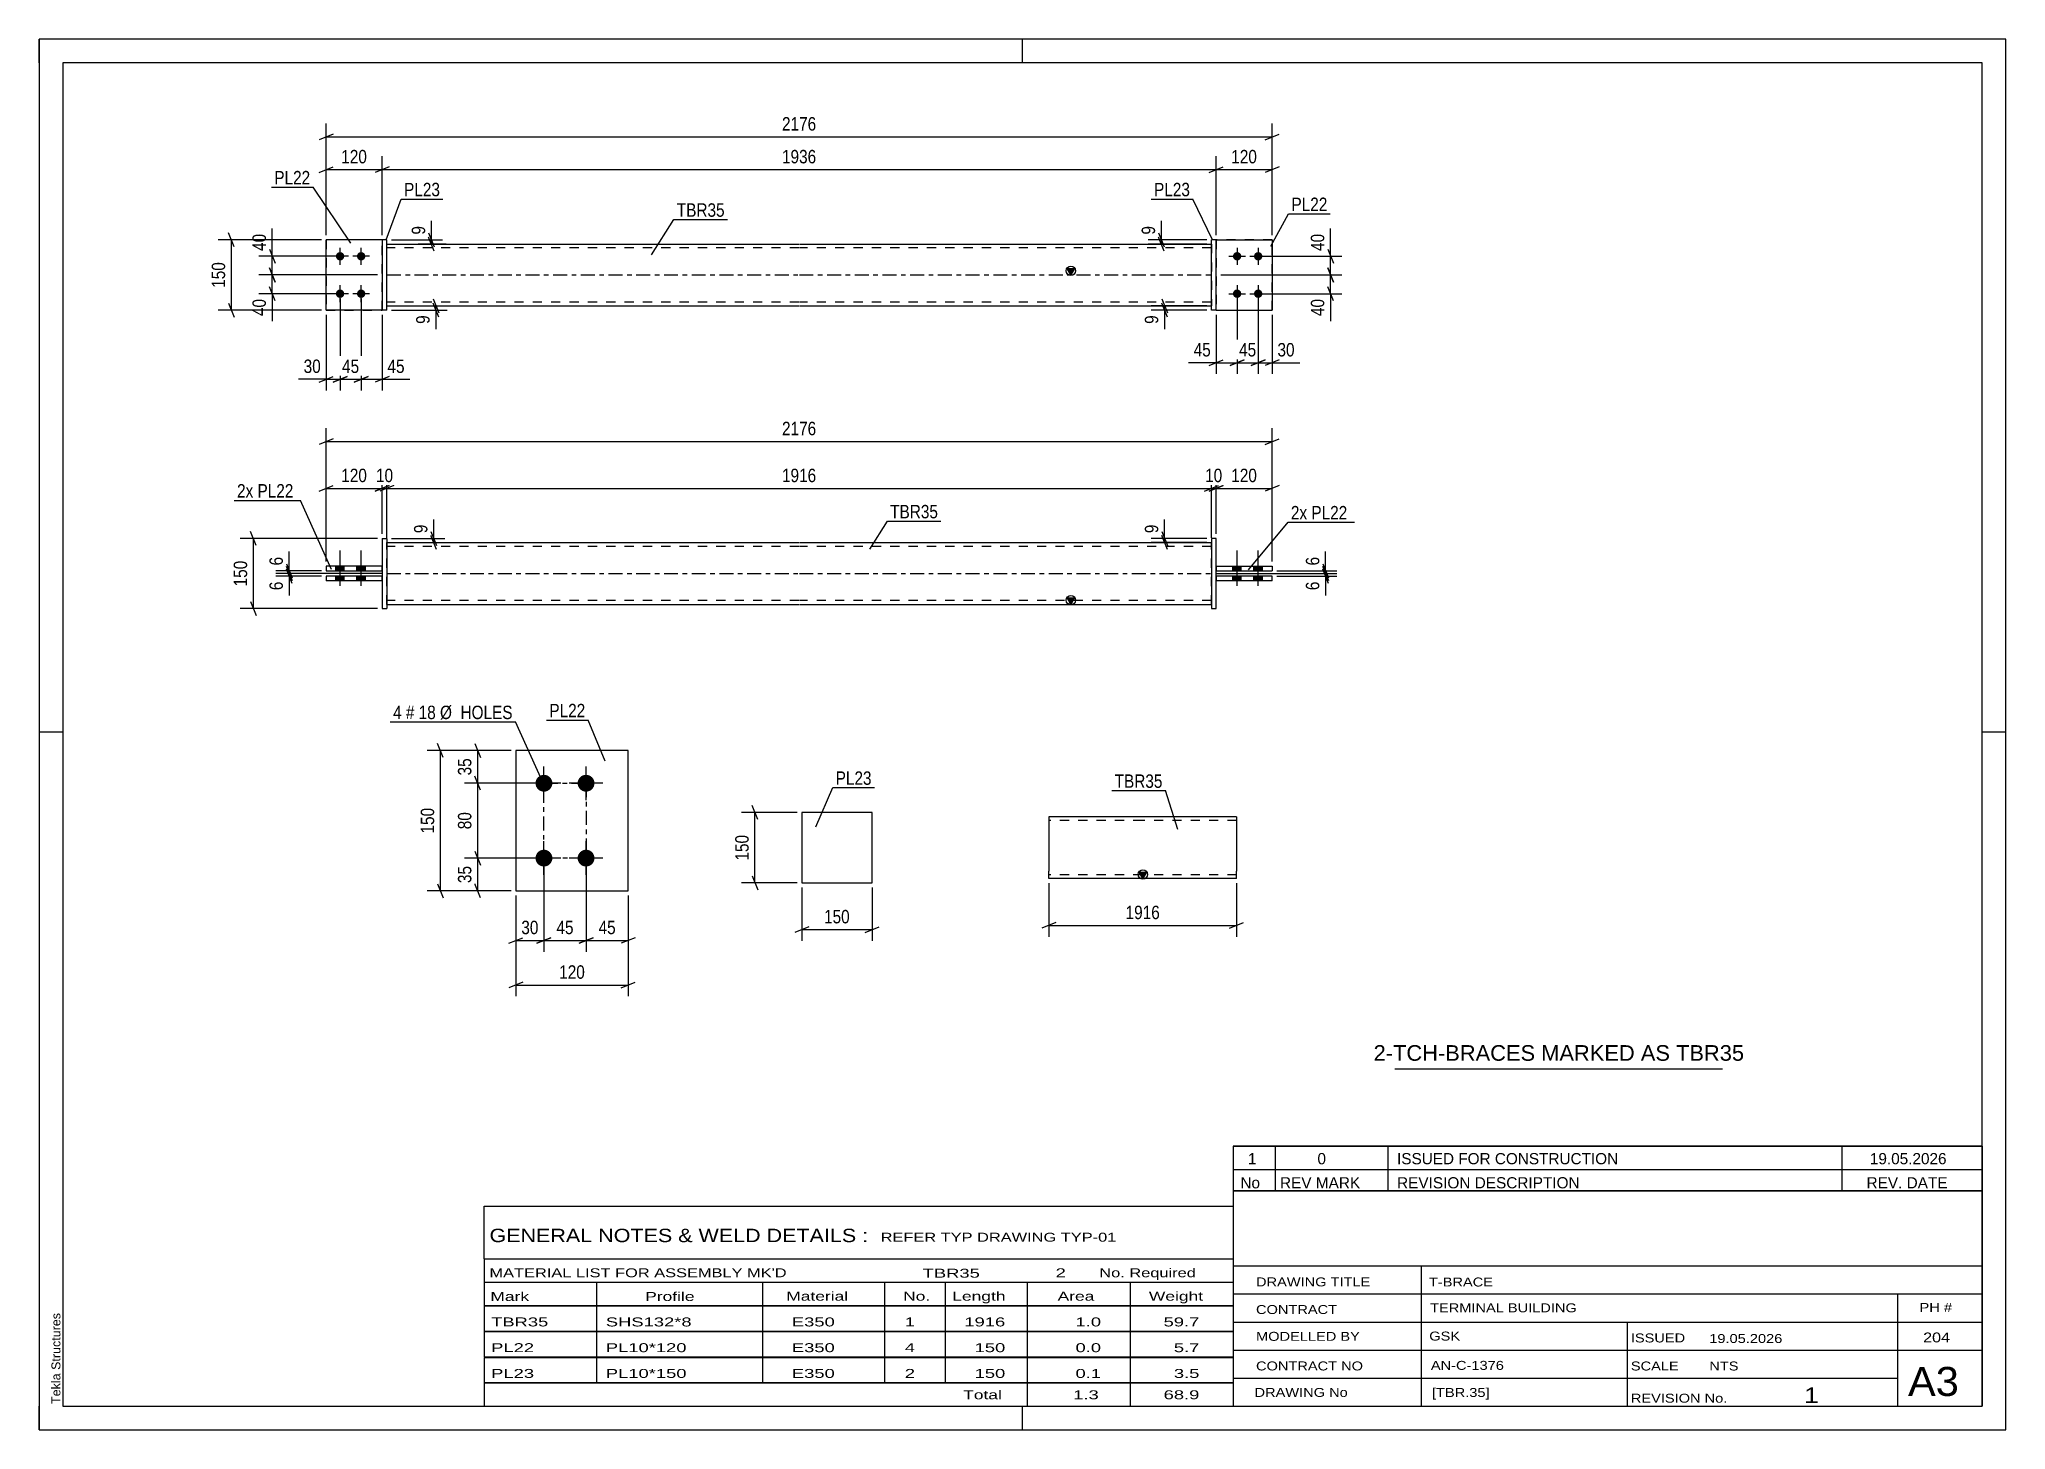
# Paper-space layout 'Layout1' of a CAD drawing. Header units: millimetres. Extents: x 0 to 420, y 0 to 297.
# The model-space entities are those that its viewports show. They can reach past a viewport. Long polylines and large blocks are cut down to what shows.
import ezdxf

# ---------------------------------------------------------------- set-up
doc = ezdxf.new("R2010")
doc.units = ezdxf.units.MM
doc.linetypes.add('DXK_LINE_DOT2', pattern=[3.9198, 1.9599, -1.9599])
doc.linetypes.add('DXK_LINE_DOT3', pattern=[5.9187, 2.979, -0.9799, 0.9799, -0.9799])
doc.layers.add('Viewport layer', color=7, linetype='Continuous', plot=False)
doc.styles.add('Arial', font='ARIAL.TTF', dxfattribs={"height": 0.2})
doc.styles.add('Arial Narrow', font='ARIALN.TTF', dxfattribs={"height": 0.2})

# ---------------------------------------------------------------- blocks, each defined once
blk = doc.blocks.new('Unknown-489684104-3902')
at = {"color": 7, "linetype": 'Continuous'}
blk.add_line((289.5, 77.05), (359.5, 77.05), dxfattribs=at)
at = {"color": 7, "style": 'Arial'}
blk.add_text('2-TCH-BRACES MARKED AS TBR35', height=3.3428, dxfattribs=at).set_placement((284.99, 78.8))
blk = doc.blocks.new('Unknown-489684104-1163')
at = {"color": 5, "linetype": 'Continuous'}
for p, q in [((420, 297), (0, 297)), ((0, 297), (0, 0)), ((0, 292), (0, 297)), ((210, 292), (210, 297)), ((420, 0), (420, 297)), ((415, 292), (5, 292)), ((5, 292), (5, 5)), ((415, 5), (415, 292)), ((5, 149), (0, 149)), ((420, 149), (415, 149)), ((0, 0), (0, 5)), ((5, 5), (415, 5)), ((210, 0), (210, 5)), ((0, 0), (420, 0))]:
    blk.add_line(p, q, dxfattribs=at)
at = {"color": 174, "linetype": 'Continuous', "style": 'Arial'}
blk.add_text('Tekla Structures', height=1.9102, rotation=90, dxfattribs=at).set_placement((4.5, 5.5))
blk = doc.blocks.new('Unknown-489684104-3899')
at = {"color": 7, "linetype": 'Continuous'}
for p, q in [((255, 51.05), (255, 5)), ((255, 51.05), (415, 51.05)), ((415, 51), (415, 5)), ((255, 35), (415, 35)), ((295.14, 35), (295.14, 5)), ((255, 29), (415, 29)), ((397, 5.05), (397, 28.9)), ((255, 23), (415, 23)), ((339.14, 23), (339.14, 5)), ((255, 17), (415, 17)), ((255, 11), (397, 11)), ((255, 5), (415, 5))]:
    blk.add_line(p, q, dxfattribs=at)
at = {"color": 7, "style": 'Arial Narrow'}
for s, height, width, p in [('DRAWING TITLE', 1.9089, 1.425378, (259.88, 30.61)), ('T-BRACE', 1.909, 1.425378, (296.81, 30.59)), ('CONTRACT', 1.909, 1.425378, (259.88, 24.71)), ('TERMINAL BUILDING', 1.9089, 1.425378, (297.06, 25.07)), ('MODELLED BY', 1.9089, 1.425378, (259.88, 18.98)), ('GSK', 1.909, 1.425378, (296.88, 19.04)), ('ISSUED', 1.909, 1.425378, (339.94, 18.64)), ('19.05.2026', 1.909, 1.425378, (356.69, 18.52)), ('CONTRACT NO', 1.9089, 1.425378, (259.88, 12.66)), ('AN-C-1376', 1.909, 1.425378, (297.23, 12.78)), ('SCALE', 1.909, 1.425378, (339.94, 12.65)), ('A3', 6.204, 1.25, (399.14, 7.2)), ('DRAWING No', 1.909, 1.425378, (259.56, 7)), ('[TBR.35]', 1.909, 1.425378, (297.46, 6.99)), ('1', 3.34, 1.5, (376.91, 5.68)), ('REVISION No.', 1.9089, 1.425378, (339.94, 5.77))]:
    blk.add_text(s, height=height, dxfattribs=dict(at, width=width)).set_placement(p)
at = {"color": 7, "linetype": 'Continuous', "style": 'Arial Narrow'}
for s, height, width, p in [('PH #', 1.909, 1.43, (401.6, 25.15)), ('204', 2.1, 1.43, (402.37, 18.65)), ('NTS', 1.909, 1.425378, (356.7, 12.65))]:
    blk.add_text(s, height=height, dxfattribs=dict(at, width=width)).set_placement(p)
blk = doc.blocks.new('Unknown-489684104-3900')
at = {"color": 7, "linetype": 'Continuous'}
for p, q in [((95, 47.75), (255, 47.75)), ((95, 36.5), (95, 47.75)), ((255, 47.75), (255, 36.5)), ((95, 36.5), (255, 36.5)), ((95, 36.5), (95, 31.5)), ((255, 36.5), (255, 31.5)), ((95, 31.5), (255, 31.5)), ((95, 31.5), (95, 26.5)), ((119, 31.5), (119, 26.5)), ((154.5, 31.5), (154.5, 26.5)), ((180.5, 31.5), (180.5, 26.5)), ((193.5, 31.5), (193.5, 26.5)), ((211, 31.5), (211, 26.5)), ((233, 31.5), (233, 26.5)), ((255, 31.5), (255, 26.5)), ((95, 26.5), (255, 26.5)), ((95, 26.45), (95, 21.05)), ((95, 26.45), (255, 26.45)), ((119, 26.5), (119, 21)), ((154.5, 26.5), (154.5, 21)), ((180.5, 26.5), (180.5, 21)), ((193.5, 26.5), (193.5, 21)), ((211, 26.5), (211, 21)), ((233, 26.5), (233, 21)), ((255, 26.45), (255, 21.05)), ((95, 21.05), (255, 21.05)), ((119, 21), (119, 15.5)), ((154.5, 21), (154.5, 15.5)), ((180.5, 21), (180.5, 15.5)), ((193.5, 21), (193.5, 15.5)), ((211, 21), (211, 15.5)), ((233, 21), (233, 15.5)), ((95, 20.95), (95, 15.55)), ((95, 20.95), (255, 20.95)), ((255, 20.95), (255, 15.55)), ((95, 15.55), (255, 15.55)), ((95, 15.45), (95, 10.05)), ((95, 15.45), (255, 15.45)), ((119, 15.5), (119, 10)), ((154.5, 15.5), (154.5, 10)), ((180.5, 15.5), (180.5, 10)), ((193.5, 15.5), (193.5, 10)), ((211, 15.5), (211, 10)), ((233, 15.5), (233, 10)), ((255, 15.45), (255, 10.05)), ((95, 10.05), (255, 10.05)), ((95, 10), (255, 10)), ((95, 10), (95, 5)), ((211, 10), (211, 5)), ((233, 10), (233, 5)), ((255, 10), (255, 5)), ((95, 5), (255, 5))]:
    blk.add_line(p, q, dxfattribs=at)
at = {"color": 7, "style": 'Arial Narrow'}
for s, height, width, p in [('GENERAL NOTES & WELD DETAILS :', 2.8633, 1.4, (96.15, 40.06)), ('REFER TYP DRAWING TYP-01', 1.9089, 1.6, (179.7, 40.16)), ("MATERIAL LIST FOR ASSEMBLY MK'D", 1.9089, 1.6, (96.15, 32.56)), ('TBR35', 1.909, 1.794707, (188.68, 32.47)), ('2', 1.91, 1.794707, (217.08, 32.56)), ('No. Required', 1.9089, 1.6, (226.41, 32.56)), ('Mark', 1.909, 1.7, (96.34, 27.5)), ('Profile', 1.909, 1.7, (129.41, 27.5)), ('Material', 1.909, 1.7, (159.54, 27.56)), ('No.', 1.909, 1.7, (184.5, 27.56)), ('Length', 1.909, 1.7, (195, 27.56)), ('Area', 1.909, 1.7, (217.5, 27.56)), ('Weight', 1.909, 1.7, (237, 27.56))]:
    blk.add_text(s, height=height, dxfattribs=dict(at, width=width)).set_placement(p)
at = {"color": 7, "linetype": 'Continuous', "style": 'Arial Narrow'}
for s, height, width, p in [('TBR35', 1.909, 1.794707, (96.5, 22.06)), ('SHS132*8', 1.909, 1.794707, (121, 22.06)), ('E350', 1.909, 1.794707, (160.74, 22.06)), ('1', 1.91, 1.794707, (184.86, 22.06)), ('1916', 1.909, 1.794707, (197.58, 22.06)), ('1.0', 1.909, 1.794707, (221.32, 22.06)), ('59.7', 1.909, 1.794707, (240.14, 22.06)), ('PL22', 1.909, 1.794707, (96.5, 16.56)), ('PL10*120', 1.909, 1.794707, (121, 16.56)), ('E350', 1.909, 1.794707, (160.74, 16.56)), ('4', 1.91, 1.794707, (184.86, 16.56)), ('150', 1.909, 1.794707, (199.77, 16.56)), ('0.0', 1.909, 1.794707, (221.32, 16.56)), ('5.7', 1.909, 1.794707, (242.33, 16.56)), ('PL23', 1.909, 1.794707, (96.5, 11.06)), ('PL10*150', 1.909, 1.794707, (121, 11.06)), ('E350', 1.909, 1.794707, (160.74, 11.06)), ('2', 1.91, 1.794707, (184.86, 11.06)), ('150', 1.909, 1.794707, (199.77, 11.06)), ('0.1', 1.909, 1.794707, (221.32, 11.06)), ('3.5', 1.909, 1.794707, (242.33, 11.06)), ('Total', 1.909, 1.7, (197.33, 6.5)), ('1.3', 1.909, 1.794707, (220.83, 6.5)), ('68.9', 1.909, 1.794707, (240.14, 6.5))]:
    blk.add_text(s, height=height, dxfattribs=dict(at, width=width)).set_placement(p)
blk = doc.blocks.new('Unknown-489684104-3901')
at = {"color": 7, "linetype": 'Continuous'}
for p, q in [((255, 60.55), (415, 60.55)), ((415, 60.55), (255, 60.55)), ((255, 60.55), (255, 55.55)), ((264, 60.55), (264, 55.55)), ((288, 60.55), (288, 55.55)), ((385, 60.55), (385, 55.55)), ((415, 60.55), (415, 55.55)), ((255, 55.55), (415, 55.55)), ((255, 55.55), (255, 51.05)), ((255, 55.55), (415, 55.55)), ((264, 55.55), (264, 51.05)), ((288, 55.55), (288, 51.05)), ((385, 55.55), (385, 51.05)), ((415, 55.55), (415, 51.05)), ((415, 51.05), (255, 51.05))]:
    blk.add_line(p, q, dxfattribs=at)
at = {"color": 7, "linetype": 'Continuous', "style": 'Arial Narrow'}
for s, height, width, p in [('1', 2.39, 1.196471, (258.16, 56.7)), ('0', 2.39, 1.196471, (273, 56.7)), ('ISSUED FOR CONSTRUCTION', 2.3861, 1.196471, (290, 56.7)), ('19.05.2026', 2.386, 1.196471, (391, 56.7)), ('No', 2.386, 1.2, (256.54, 51.55)), ('REV MARK', 2.386, 1.2, (265, 51.55)), ('REVISION DESCRIPTION', 2.3861, 1.2, (290, 51.55)), ('REV. DATE', 2.386, 1.2, (390.28, 51.55))]:
    blk.add_text(s, height=height, dxfattribs=dict(at, width=width)).set_placement(p)
blk = doc.blocks.new('Part-489684104-1448 - 1400')
at = {"color": 2, "linetype": 'Continuous'}
for p, q in [((73.24, 182.29), (61.24, 182.29)), ((61.24, 182.29), (61.24, 181.29)), ((73.24, 181.29), (61.24, 181.29)), ((73.24, 181.29), (73.24, 182.29))]:
    blk.add_line(p, q, dxfattribs=at)
blk = doc.blocks.new('Part-489684104-1456 - 1400')
at = {"color": 2, "linetype": 'Continuous'}
for p, q in [((251.34, 184.49), (251.34, 183.49)), ((251.34, 184.49), (263.34, 184.49)), ((251.34, 183.49), (263.34, 183.49)), ((263.34, 184.49), (263.34, 183.49))]:
    blk.add_line(p, q, dxfattribs=at)
blk = doc.blocks.new('Part-489684104-1476 - 1400')
at = {"linetype": 'Continuous'}
blk.add_hatch(color=2, dxfattribs=at).paths.add_polyline_path([(220.34, 176.29), (219.54, 177.69), (221.14, 177.69)])
at = {"color": 2, "linetype": 'Continuous'}
for p, q in [((74.24, 189.49), (162.24, 189.49)), ((162.34, 189.49), (250.34, 189.49)), ((220.34, 176.29), (219.54, 177.69)), ((219.54, 177.69), (221.14, 177.69)), ((221.14, 177.69), (220.34, 176.29)), ((74.24, 176.29), (162.24, 176.29)), ((162.34, 176.29), (250.34, 176.29))]:
    blk.add_line(p, q, dxfattribs=at)
at = {"color": 7, "linetype": 'DXK_LINE_DOT2'}
for p, q in [((74.24, 176.29), (74.24, 189.49)), ((250.34, 176.29), (250.34, 189.49)), ((162.24, 188.69), (74.24, 188.69)), ((250.34, 188.69), (162.34, 188.69)), ((162.24, 177.09), (74.24, 177.09)), ((250.34, 177.09), (162.34, 177.09))]:
    blk.add_line(p, q, dxfattribs=at)
at = {"color": 7, "linetype": 'DXK_LINE_DOT3'}
for p, q in [((74.24, 182.89), (162.24, 182.89)), ((162.34, 182.89), (250.34, 182.89))]:
    blk.add_line(p, q, dxfattribs=at)
at = {"color": 2, "linetype": 'Continuous'}
blk.add_circle((220.34, 177.19), 1, dxfattribs=at)
blk = doc.blocks.new('Bolt-489684104-1413 - 1400')
at = {"linetype": 'Continuous'}
for points in [[(63.34, 183.49), (65.14, 183.49), (65.14, 184.49), (63.34, 184.49)], [(63.34, 183.49), (65.14, 183.49), (65.14, 184.49), (63.34, 184.49)], [(63.34, 181.29), (65.14, 181.29), (65.14, 182.29), (63.34, 182.29)], [(63.34, 181.29), (65.14, 181.29), (65.14, 182.29), (63.34, 182.29)], [(67.84, 183.49), (69.64, 183.49), (69.64, 184.49), (67.84, 184.49)], [(67.84, 183.49), (69.64, 183.49), (69.64, 184.49), (67.84, 184.49)], [(67.84, 181.29), (69.64, 181.29), (69.64, 182.29), (67.84, 182.29)], [(67.84, 181.29), (69.64, 181.29), (69.64, 182.29), (67.84, 182.29)]]:
    blk.add_hatch(color=1, dxfattribs=at).paths.add_polyline_path(points)
at = {"color": 1, "linetype": 'Continuous'}
for p, q in [((64.24, 180.29), (64.24, 187.79)), ((64.24, 180.29), (64.24, 187.79)), ((68.74, 180.29), (68.74, 187.79)), ((68.74, 180.29), (68.74, 187.79)), ((63.34, 183.49), (63.34, 184.49)), ((63.34, 183.49), (63.34, 184.49)), ((63.34, 181.29), (63.34, 182.29)), ((63.34, 181.29), (63.34, 182.29)), ((65.14, 183.49), (65.14, 184.49)), ((65.14, 183.49), (65.14, 184.49)), ((65.14, 181.29), (65.14, 182.29)), ((65.14, 181.29), (65.14, 182.29)), ((67.84, 183.49), (67.84, 184.49)), ((67.84, 183.49), (67.84, 184.49)), ((67.84, 181.29), (67.84, 182.29)), ((67.84, 181.29), (67.84, 182.29)), ((69.64, 183.49), (69.64, 184.49)), ((69.64, 183.49), (69.64, 184.49)), ((69.64, 181.29), (69.64, 182.29)), ((69.64, 181.29), (69.64, 182.29))]:
    blk.add_line(p, q, dxfattribs=at)
blk = doc.blocks.new('Bolt-489684104-1414 - 1400')
at = {"linetype": 'Continuous'}
for points in [[(256.74, 184.49), (254.94, 184.49), (254.94, 183.49), (256.74, 183.49)], [(256.74, 184.49), (254.94, 184.49), (254.94, 183.49), (256.74, 183.49)], [(256.74, 182.29), (254.94, 182.29), (254.94, 181.29), (256.74, 181.29)], [(256.74, 182.29), (254.94, 182.29), (254.94, 181.29), (256.74, 181.29)], [(261.24, 184.49), (259.44, 184.49), (259.44, 183.49), (261.24, 183.49)], [(261.24, 184.49), (259.44, 184.49), (259.44, 183.49), (261.24, 183.49)], [(261.24, 182.29), (259.44, 182.29), (259.44, 181.29), (261.24, 181.29)], [(261.24, 182.29), (259.44, 182.29), (259.44, 181.29), (261.24, 181.29)]]:
    blk.add_hatch(color=1, dxfattribs=at).paths.add_polyline_path(points)
at = {"color": 1, "linetype": 'Continuous'}
for p, q in [((255.84, 180.29), (255.84, 187.79)), ((255.84, 180.29), (255.84, 187.79)), ((260.34, 180.29), (260.34, 187.79)), ((260.34, 180.29), (260.34, 187.79)), ((254.94, 183.49), (254.94, 184.49)), ((254.94, 183.49), (254.94, 184.49)), ((254.94, 181.29), (254.94, 182.29)), ((254.94, 181.29), (254.94, 182.29)), ((256.74, 183.49), (256.74, 184.49)), ((256.74, 183.49), (256.74, 184.49)), ((256.74, 181.29), (256.74, 182.29)), ((256.74, 181.29), (256.74, 182.29)), ((259.44, 183.49), (259.44, 184.49)), ((259.44, 183.49), (259.44, 184.49)), ((259.44, 181.29), (259.44, 182.29)), ((259.44, 181.29), (259.44, 182.29)), ((261.24, 183.49), (261.24, 184.49)), ((261.24, 183.49), (261.24, 184.49)), ((261.24, 181.29), (261.24, 182.29)), ((261.24, 181.29), (261.24, 182.29))]:
    blk.add_line(p, q, dxfattribs=at)
blk = doc.blocks.new('Part-489684104-1417 - 1400')
at = {"color": 2, "linetype": 'Continuous'}
for p, q in [((73.24, 190.39), (74.24, 190.39)), ((73.24, 190.39), (73.24, 175.39)), ((74.24, 190.39), (74.24, 175.39)), ((73.24, 175.39), (74.24, 175.39))]:
    blk.add_line(p, q, dxfattribs=at)
blk = doc.blocks.new('Part-489684104-1451 - 1400')
at = {"color": 2, "linetype": 'Continuous'}
for p, q in [((251.34, 190.39), (250.34, 190.39)), ((250.34, 190.39), (250.34, 175.39)), ((251.34, 175.39), (251.34, 190.39)), ((250.34, 175.39), (251.34, 175.39))]:
    blk.add_line(p, q, dxfattribs=at)
blk = doc.blocks.new('Part-489684104-1443 - 1400')
at = {"color": 2, "linetype": 'Continuous'}
for p, q in [((73.24, 184.49), (61.24, 184.49)), ((61.24, 184.49), (61.24, 183.49)), ((61.24, 183.49), (73.24, 183.49)), ((73.24, 183.49), (73.24, 184.49))]:
    blk.add_line(p, q, dxfattribs=at)
blk = doc.blocks.new('Part-489684104-1461 - 1400')
at = {"color": 2, "linetype": 'Continuous'}
for p, q in [((263.34, 182.29), (251.34, 182.29)), ((251.34, 182.29), (251.34, 181.29)), ((263.34, 181.29), (251.34, 181.29)), ((263.34, 181.29), (263.34, 182.29))]:
    blk.add_line(p, q, dxfattribs=at)
blk = doc.blocks.new('Part-489684104-1706 - 1681')
at = {"color": 2, "linetype": 'Continuous'}
for p, q in [((73.24, 254.16), (61.24, 254.16)), ((61.24, 239.16), (61.24, 254.16)), ((73.24, 239.16), (61.24, 239.16))]:
    blk.add_line(p, q, dxfattribs=at)
at = {"color": 7, "linetype": 'DXK_LINE_DOT2'}
blk.add_line((73.24, 239.16), (73.24, 254.16), dxfattribs=at)
blk = doc.blocks.new('Part-489684104-1747 - 1681')
at = {"linetype": 'Continuous'}
blk.add_hatch(color=2, dxfattribs=at).paths.add_polyline_path([(220.34, 246.66), (219.54, 248.06), (221.14, 248.06)])
at = {"color": 2, "linetype": 'Continuous'}
for p, q in [((74.24, 253.26), (162.24, 253.26)), ((162.34, 253.26), (250.34, 253.26)), ((220.34, 246.66), (219.54, 248.06)), ((219.54, 248.06), (221.14, 248.06)), ((221.14, 248.06), (220.34, 246.66)), ((74.24, 240.06), (162.24, 240.06)), ((162.34, 240.06), (250.34, 240.06))]:
    blk.add_line(p, q, dxfattribs=at)
at = {"color": 7, "linetype": 'DXK_LINE_DOT2'}
for p, q in [((74.24, 240.06), (74.24, 253.26)), ((162.24, 252.46), (74.24, 252.46)), ((250.34, 252.46), (162.34, 252.46)), ((250.34, 253.26), (250.34, 240.06)), ((162.24, 240.86), (74.24, 240.86)), ((250.34, 240.86), (162.34, 240.86))]:
    blk.add_line(p, q, dxfattribs=at)
at = {"color": 7, "linetype": 'DXK_LINE_DOT3'}
for p, q in [((74.24, 246.66), (162.24, 246.66)), ((162.34, 246.66), (250.34, 246.66))]:
    blk.add_line(p, q, dxfattribs=at)
at = {"color": 2, "linetype": 'Continuous'}
blk.add_circle((220.34, 247.56), 1, dxfattribs=at)
blk = doc.blocks.new('Part-489684104-1701 - 1681')
at = {"color": 2, "linetype": 'Continuous'}
for p, q in [((74.24, 254.16), (73.24, 254.16)), ((73.24, 254.16), (73.24, 239.16)), ((74.24, 239.16), (74.24, 254.16)), ((74.24, 239.16), (73.24, 239.16))]:
    blk.add_line(p, q, dxfattribs=at)
blk = doc.blocks.new('Bolt-489684104-1685 - 1681')
at = {"linetype": 'Continuous'}
for points in [[(64.24, 249.76, -1), (64.24, 251.56, -1)], [(68.74, 249.76, -1), (68.74, 251.56, -1)], [(64.24, 241.76, -1), (64.24, 243.56, -1)], [(68.74, 241.76, -1), (68.74, 243.56, -1)]]:
    blk.add_hatch(color=1, dxfattribs=at).paths.add_polyline_path(points)
at = {"color": 1, "linetype": 'Continuous'}
for p, q in [((64.24, 248.86), (64.24, 252.46)), ((68.74, 248.86), (68.74, 252.46)), ((66.04, 250.66), (62.44, 250.66)), ((70.54, 250.66), (66.94, 250.66)), ((64.24, 240.86), (64.24, 244.46)), ((68.74, 240.86), (68.74, 244.46)), ((66.04, 242.66), (62.44, 242.66)), ((70.54, 242.66), (66.94, 242.66))]:
    blk.add_line(p, q, dxfattribs=at)
blk = doc.blocks.new('Bolt-489684104-1686 - 1681')
at = {"linetype": 'Continuous'}
for points in [[(255.84, 251.56, -1), (255.84, 249.76, -1)], [(260.34, 251.56, -1), (260.34, 249.76, -1)], [(255.84, 243.56, -1), (255.84, 241.76, -1)], [(260.34, 243.56, -1), (260.34, 241.76, -1)]]:
    blk.add_hatch(color=1, dxfattribs=at).paths.add_polyline_path(points)
at = {"color": 1, "linetype": 'Continuous'}
for p, q in [((255.84, 252.46), (255.84, 248.86)), ((260.34, 252.46), (260.34, 248.86)), ((254.04, 250.66), (257.64, 250.66)), ((258.54, 250.66), (262.14, 250.66)), ((255.84, 244.46), (255.84, 240.86)), ((260.34, 244.46), (260.34, 240.86)), ((254.04, 242.66), (257.64, 242.66)), ((258.54, 242.66), (262.14, 242.66))]:
    blk.add_line(p, q, dxfattribs=at)
blk = doc.blocks.new('Part-489684104-1707 - 1681')
at = {"color": 7, "linetype": 'DXK_LINE_DOT2'}
for p, q in [((73.24, 254.16), (61.24, 254.16)), ((61.24, 254.16), (61.24, 239.16)), ((73.24, 239.16), (73.24, 254.16)), ((61.24, 239.16), (73.24, 239.16))]:
    blk.add_line(p, q, dxfattribs=at)
blk = doc.blocks.new('Part-489684104-1712 - 1681')
at = {"color": 2, "linetype": 'Continuous'}
for p, q in [((251.34, 254.16), (250.34, 254.16)), ((250.34, 239.16), (250.34, 254.16)), ((251.34, 239.16), (251.34, 254.16)), ((251.34, 239.16), (250.34, 239.16))]:
    blk.add_line(p, q, dxfattribs=at)
blk = doc.blocks.new('Part-489684104-1737 - 1681')
at = {"color": 2, "linetype": 'Continuous'}
for p, q in [((251.34, 254.16), (263.34, 254.16)), ((263.34, 254.16), (263.34, 239.16)), ((251.34, 239.16), (263.34, 239.16))]:
    blk.add_line(p, q, dxfattribs=at)
at = {"color": 7, "linetype": 'DXK_LINE_DOT2'}
blk.add_line((251.34, 254.16), (251.34, 239.16), dxfattribs=at)
blk = doc.blocks.new('Part-489684104-1742 - 1681')
at = {"color": 7, "linetype": 'DXK_LINE_DOT2'}
for p, q in [((263.34, 254.16), (251.34, 254.16)), ((251.34, 254.16), (251.34, 239.16)), ((263.34, 239.16), (263.34, 254.16)), ((251.34, 239.16), (263.34, 239.16))]:
    blk.add_line(p, q, dxfattribs=at)
blk = doc.blocks.new('Part-489684104-2300 - 2292')
at = {"linetype": 'Continuous'}
blk.add_hatch(color=2, dxfattribs=at).paths.add_polyline_path([(235.72, 117.71), (234.92, 119.11), (236.52, 119.11)])
at = {"color": 2, "linetype": 'Continuous'}
for p, q in [((235.63, 130.91), (215.63, 130.91)), ((215.63, 130.91), (215.63, 119.31)), ((255.73, 130.91), (235.73, 130.91)), ((255.73, 130.91), (255.73, 129.93)), ((255.73, 129.93), (255.73, 119.31)), ((215.63, 118.18), (215.63, 119.31)), ((215.63, 117.71), (215.63, 118.18)), ((235.63, 117.71), (215.63, 117.71)), ((235.72, 117.71), (234.92, 119.11)), ((234.92, 119.11), (236.52, 119.11)), ((236.52, 119.11), (235.72, 117.71)), ((255.73, 117.71), (235.73, 117.71)), ((255.73, 117.71), (255.73, 119.31))]:
    blk.add_line(p, q, dxfattribs=at)
at = {"color": 7, "linetype": 'DXK_LINE_DOT2'}
for p, q in [((255.73, 130.79), (255.73, 129.31)), ((235.63, 130.11), (215.63, 130.11)), ((255.73, 130.11), (235.73, 130.11)), ((215.63, 118.7), (215.63, 119.31)), ((215.63, 118.18), (215.63, 119.01)), ((215.63, 118.51), (215.63, 118.58)), ((215.63, 118.51), (215.63, 118.58)), ((235.63, 118.51), (215.63, 118.51)), ((255.73, 118.51), (235.73, 118.51)), ((255.73, 118.58), (255.73, 119.01)), ((255.73, 118.51), (255.73, 118.58))]:
    blk.add_line(p, q, dxfattribs=at)
at = {"color": 2, "linetype": 'Continuous'}
blk.add_circle((235.72, 118.61), 1, dxfattribs=at)
blk = doc.blocks.new('Bolt-489684104-2108 - 2046')
at = {"linetype": 'Continuous'}
for points in [[(107.78, 136.29, -1), (107.78, 139.89, -1)], [(116.78, 136.29, -1), (116.78, 139.89, -1)], [(107.78, 120.29, -1), (107.78, 123.89, -1)], [(116.78, 120.29, -1), (116.78, 123.89, -1)]]:
    blk.add_hatch(color=1, dxfattribs=at).paths.add_polyline_path(points)
at = {"color": 1, "linetype": 'Continuous'}
for p, q in [((107.78, 134.49), (107.78, 141.69)), ((116.78, 134.49), (116.78, 141.69)), ((111.38, 138.09), (104.18, 138.09)), ((120.38, 138.09), (113.18, 138.09)), ((111.38, 122.09), (104.18, 122.09)), ((107.78, 118.49), (107.78, 125.69)), ((120.38, 122.09), (113.18, 122.09)), ((116.78, 118.49), (116.78, 125.69))]:
    blk.add_line(p, q, dxfattribs=at)
blk = doc.blocks.new('Part-489684104-2113 - 2046')
at = {"color": 2, "linetype": 'Continuous'}
for p, q in [((125.78, 145.09), (101.78, 145.09)), ((101.78, 145.09), (101.78, 115.09)), ((125.78, 115.09), (125.78, 145.09)), ((101.78, 115.09), (125.78, 115.09))]:
    blk.add_line(p, q, dxfattribs=at)
blk = doc.blocks.new('Part-489684104-2273 - 2267')
at = {"color": 2, "linetype": 'Continuous'}
for p, q in [((177.86, 131.81), (162.86, 131.81)), ((162.86, 131.81), (162.86, 116.81)), ((177.86, 116.81), (177.86, 131.81)), ((162.86, 116.81), (177.86, 116.81))]:
    blk.add_line(p, q, dxfattribs=at)
blk = doc.blocks.new('Rectangle-489684104-2253 - 2046')
at = {"color": 1, "linetype": 'DXK_LINE_DOT3'}
blk.add_lwpolyline([(107.78, 138.09), (116.78, 138.09), (116.78, 122.09), (107.78, 122.09), (107.78, 138.09)], close=True, dxfattribs=at)
blk = doc.blocks.new('StraightDimension-489684104-1537 - 1400')
at = {"color": 7, "linetype": 'Continuous'}
for p, q in [((59.74, 200.46), (62.74, 201.66)), ((61.24, 185.49), (61.24, 203.91)), ((74.74, 201.66), (71.74, 200.46)), ((73.24, 191.39), (73.24, 203.91)), ((61.24, 201.06), (73.24, 201.06))]:
    blk.add_line(p, q, dxfattribs=at)
at = {"color": 0}
blk.add_wipeout([(70.58, 201.81), (70.58, 206.01), (63.89, 206.01), (63.89, 201.81)], dxfattribs=at)
at = {"color": 3, "style": 'Arial Narrow'}
blk.add_text('120', height=2.863, dxfattribs=at).set_placement((64.49, 202.41))
blk = doc.blocks.new('StraightDimension-489684104-1602 - 1400')
at = {"color": 7, "linetype": 'Continuous'}
for p, q in [((251.34, 182.89), (277.14, 182.89)), ((264.34, 182.29), (277.14, 182.29)), ((274.14, 184.39), (275.34, 181.39)), ((275.34, 180.79), (274.14, 183.79)), ((274.74, 182.29), (274.74, 182.89))]:
    blk.add_line(p, q, dxfattribs=at)
at = {"color": 0}
blk.add_wipeout([(273.99, 181.76), (269.79, 181.76), (269.79, 178.73), (273.99, 178.73)], dxfattribs=at)
at = {"color": 7, "linetype": 'Continuous'}
blk.add_line((274.74, 182.29), (274.74, 178.21), dxfattribs=at)
blk.add_line((274.74, 182.29), (274.74, 178.21), dxfattribs=at)
at = {"color": 3, "style": 'Arial Narrow'}
blk.add_text('6', height=2.86, rotation=90.0002, dxfattribs=at).set_placement((273.39, 179.33))
blk = doc.blocks.new('StraightDimension-489684104-1485 - 1400')
at = {"color": 7, "linetype": 'Continuous'}
for p, q in [((75.24, 190.39), (86.64, 190.39)), ((75.24, 189.49), (86.64, 189.49)), ((83.64, 191.89), (84.84, 188.89)), ((84.84, 187.99), (83.64, 190.99)), ((84.24, 189.49), (84.24, 190.39))]:
    blk.add_line(p, q, dxfattribs=at)
at = {"color": 0}
blk.add_wipeout([(83.49, 193.94), (79.29, 193.94), (79.29, 190.91), (83.49, 190.91)], dxfattribs=at)
at = {"color": 7, "linetype": 'Continuous'}
blk.add_line((84.24, 190.39), (84.24, 194.46), dxfattribs=at)
blk.add_line((84.24, 190.39), (84.24, 194.46), dxfattribs=at)
at = {"color": 3, "style": 'Arial Narrow'}
blk.add_text('9', height=2.86, rotation=90.0002, dxfattribs=at).set_placement((82.89, 191.51))
blk = doc.blocks.new('StraightDimension-489684104-1501 - 1400')
at = {"color": 7, "linetype": 'Continuous'}
for p, q in [((249.84, 200.46), (252.84, 201.66)), ((251.34, 191.39), (251.34, 203.91)), ((264.84, 201.66), (261.84, 200.46)), ((263.34, 185.49), (263.34, 203.91)), ((251.34, 201.06), (263.34, 201.06))]:
    blk.add_line(p, q, dxfattribs=at)
at = {"color": 0}
blk.add_wipeout([(260.68, 201.81), (260.68, 206.01), (253.99, 206.01), (253.99, 201.81)], dxfattribs=at)
at = {"color": 3, "style": 'Arial Narrow'}
blk.add_text('120', height=2.863, dxfattribs=at).set_placement((254.59, 202.41))
blk = doc.blocks.new('StraightDimension-489684104-1517 - 1400')
at = {"color": 7, "linetype": 'Continuous'}
for p, q in [((75.74, 201.66), (72.74, 200.46)), ((74.24, 190.49), (74.24, 203.91)), ((248.84, 200.46), (251.84, 201.66)), ((250.34, 190.49), (250.34, 203.91)), ((74.24, 201.06), (250.34, 201.06))]:
    blk.add_line(p, q, dxfattribs=at)
at = {"color": 0}
blk.add_wipeout([(166.54, 201.81), (166.54, 206.01), (158.03, 206.01), (158.03, 201.81)], dxfattribs=at)
at = {"color": 3, "style": 'Arial Narrow'}
blk.add_text('1916', height=2.863, dxfattribs=at).set_placement((158.63, 202.41))
blk = doc.blocks.new('StraightDimension-489684104-1527 - 1400')
at = {"color": 7, "linetype": 'Continuous'}
for p, q in [((71.74, 200.46), (74.74, 201.66)), ((75.74, 201.66), (72.74, 200.46)), ((73.24, 191.39), (73.24, 203.91)), ((74.24, 190.49), (74.24, 203.91)), ((73.24, 201.06), (74.24, 201.06))]:
    blk.add_line(p, q, dxfattribs=at)
at = {"color": 0}
blk.add_wipeout([(76.16, 201.81), (76.16, 206.01), (71.31, 206.01), (71.31, 201.81)], dxfattribs=at)
at = {"color": 3, "style": 'Arial Narrow'}
blk.add_text('10', height=2.863, dxfattribs=at).set_placement((71.91, 202.41))
blk = doc.blocks.new('StraightDimension-489684104-1547 - 1400')
at = {"color": 7, "linetype": 'Continuous'}
for p, q in [((248.84, 200.46), (251.84, 201.66)), ((252.84, 201.66), (249.84, 200.46)), ((250.34, 190.49), (250.34, 203.91)), ((251.34, 191.39), (251.34, 203.91)), ((250.34, 201.06), (251.34, 201.06))]:
    blk.add_line(p, q, dxfattribs=at)
at = {"color": 0}
blk.add_wipeout([(253.26, 201.81), (253.26, 206.01), (248.41, 206.01), (248.41, 201.81)], dxfattribs=at)
at = {"color": 3, "style": 'Arial Narrow'}
blk.add_text('10', height=2.863, dxfattribs=at).set_placement((249.01, 202.41))
blk = doc.blocks.new('StraightDimension-489684104-1558 - 1400')
at = {"color": 7, "linetype": 'Continuous'}
for p, q in [((73.24, 182.89), (50.52, 182.89)), ((60.24, 182.29), (50.52, 182.29)), ((52.77, 184.39), (53.97, 181.39)), ((53.97, 180.79), (52.77, 183.79)), ((53.37, 182.29), (53.37, 182.89))]:
    blk.add_line(p, q, dxfattribs=at)
at = {"color": 0}
blk.add_wipeout([(52.62, 181.76), (48.42, 181.76), (48.42, 178.73), (52.62, 178.73)], dxfattribs=at)
at = {"color": 7, "linetype": 'Continuous'}
blk.add_line((53.37, 182.29), (53.37, 178.21), dxfattribs=at)
blk.add_line((53.37, 182.29), (53.37, 178.21), dxfattribs=at)
at = {"color": 3, "style": 'Arial Narrow'}
blk.add_text('6', height=2.86, rotation=90.0002, dxfattribs=at).set_placement((52.02, 179.33))
blk = doc.blocks.new('StraightDimension-489684104-1574 - 1400')
at = {"color": 7, "linetype": 'Continuous'}
for p, q in [((52.77, 184.99), (53.97, 181.99)), ((60.24, 183.49), (50.52, 183.49)), ((73.24, 182.89), (50.52, 182.89)), ((53.97, 181.39), (52.77, 184.39)), ((53.37, 182.89), (53.37, 183.49))]:
    blk.add_line(p, q, dxfattribs=at)
at = {"color": 0}
blk.add_wipeout([(52.62, 187.04), (48.42, 187.04), (48.42, 184.01), (52.62, 184.01)], dxfattribs=at)
at = {"color": 7, "linetype": 'Continuous'}
blk.add_line((53.37, 183.49), (53.37, 187.56), dxfattribs=at)
blk.add_line((53.37, 183.49), (53.37, 187.56), dxfattribs=at)
at = {"color": 3, "style": 'Arial Narrow'}
blk.add_text('6', height=2.86, rotation=90.0002, dxfattribs=at).set_placement((52.02, 184.61))
blk = doc.blocks.new('StraightDimension-489684104-1591 - 1400')
at = {"color": 7, "linetype": 'Continuous'}
for p, q in [((62.74, 211.68), (59.74, 210.48)), ((61.24, 185.49), (61.24, 213.93)), ((61.24, 211.08), (263.34, 211.08)), ((261.84, 210.48), (264.84, 211.68)), ((263.34, 185.49), (263.34, 213.93))]:
    blk.add_line(p, q, dxfattribs=at)
at = {"color": 0}
blk.add_wipeout([(166.54, 211.83), (166.54, 216.03), (158.03, 216.03), (158.03, 211.83)], dxfattribs=at)
at = {"color": 3, "style": 'Arial Narrow'}
blk.add_text('2176', height=2.863, dxfattribs=at).set_placement((158.63, 212.43))
blk = doc.blocks.new('StraightDimension-489684104-1618 - 1400')
at = {"color": 7, "linetype": 'Continuous'}
for p, q in [((274.14, 184.99), (275.34, 181.99)), ((251.34, 182.89), (277.14, 182.89)), ((264.34, 183.49), (277.14, 183.49)), ((275.34, 181.39), (274.14, 184.39)), ((274.74, 182.89), (274.74, 183.49))]:
    blk.add_line(p, q, dxfattribs=at)
at = {"color": 0}
blk.add_wipeout([(273.99, 187.04), (269.79, 187.04), (269.79, 184.01), (273.99, 184.01)], dxfattribs=at)
at = {"color": 7, "linetype": 'Continuous'}
blk.add_line((274.74, 183.49), (274.74, 187.56), dxfattribs=at)
blk.add_line((274.74, 183.49), (274.74, 187.56), dxfattribs=at)
at = {"color": 3, "style": 'Arial Narrow'}
blk.add_text('6', height=2.86, rotation=90.0002, dxfattribs=at).set_placement((273.39, 184.61))
blk = doc.blocks.new('StraightDimension-489684104-1635 - 1400')
at = {"color": 7, "linetype": 'Continuous'}
for p, q in [((249.34, 190.39), (237.49, 190.39)), ((249.34, 189.49), (237.49, 189.49)), ((239.74, 191.89), (240.94, 188.89)), ((240.94, 187.99), (239.74, 190.99)), ((240.34, 189.49), (240.34, 190.39))]:
    blk.add_line(p, q, dxfattribs=at)
at = {"color": 0}
blk.add_wipeout([(239.59, 193.94), (235.39, 193.94), (235.39, 190.91), (239.59, 190.91)], dxfattribs=at)
at = {"color": 7, "linetype": 'Continuous'}
blk.add_line((240.34, 190.39), (240.34, 194.46), dxfattribs=at)
blk.add_line((240.34, 190.39), (240.34, 194.46), dxfattribs=at)
at = {"color": 3, "style": 'Arial Narrow'}
blk.add_text('9', height=2.86, rotation=90.0002, dxfattribs=at).set_placement((238.99, 191.51))
blk = doc.blocks.new('StraightDimension-489684104-3418 - 1400')
at = {"color": 7, "linetype": 'Continuous'}
for p, q in [((72.24, 190.39), (42.88, 190.39)), ((46.33, 188.89), (45.13, 191.89)), ((45.73, 175.39), (45.73, 190.39)), ((45.13, 176.89), (46.33, 173.89)), ((72.24, 175.39), (42.88, 175.39))]:
    blk.add_line(p, q, dxfattribs=at)
at = {"color": 0}
blk.add_wipeout([(44.98, 186.23), (40.78, 186.23), (40.78, 179.54), (44.98, 179.54)], dxfattribs=at)
at = {"color": 3, "style": 'Arial Narrow'}
blk.add_text('150', height=2.863, rotation=90.0002, dxfattribs=at).set_placement((44.38, 180.14))
blk = doc.blocks.new('StraightDimension-489684104-1857 - 1681')
at = {"color": 7, "linetype": 'Continuous'}
for p, q in [((49.14, 252.16), (50.34, 249.16)), ((63.24, 250.66), (46.89, 250.66)), ((50.34, 245.16), (49.14, 248.16)), ((49.74, 246.66), (49.74, 250.66)), ((72.24, 246.66), (46.89, 246.66))]:
    blk.add_line(p, q, dxfattribs=at)
at = {"color": 0}
blk.add_wipeout([(48.99, 256.04), (44.79, 256.04), (44.79, 251.19), (48.99, 251.19)], dxfattribs=at)
at = {"color": 7, "linetype": 'Continuous'}
blk.add_line((49.74, 250.66), (49.74, 256.57), dxfattribs=at)
blk.add_line((49.74, 250.66), (49.74, 256.57), dxfattribs=at)
at = {"color": 3, "style": 'Arial Narrow'}
blk.add_text('40', height=2.863, rotation=90.0002, dxfattribs=at).set_placement((48.39, 251.79))
blk = doc.blocks.new('StraightDimension-489684104-1750 - 1681')
at = {"color": 7, "linetype": 'Continuous'}
for p, q in [((255.84, 241.66), (255.84, 225.51)), ((251.34, 238.16), (251.34, 225.51)), ((249.84, 227.31), (252.84, 228.51)), ((251.34, 227.91), (255.84, 227.91)), ((257.34, 228.51), (254.34, 227.31))]:
    blk.add_line(p, q, dxfattribs=at)
at = {"color": 0}
blk.add_wipeout([(250.81, 228.66), (250.81, 232.86), (245.96, 232.86), (245.96, 228.66)], dxfattribs=at)
at = {"color": 7, "linetype": 'Continuous'}
blk.add_line((251.34, 227.91), (245.43, 227.91), dxfattribs=at)
blk.add_line((251.34, 227.91), (245.43, 227.91), dxfattribs=at)
at = {"color": 3, "style": 'Arial Narrow'}
blk.add_text('45', height=2.863, dxfattribs=at).set_placement((246.56, 229.26))
blk = doc.blocks.new('StraightDimension-489684104-2725 - 1681')
at = {"color": 7, "linetype": 'Continuous'}
for p, q in [((249.34, 254.16), (236.81, 254.16)), ((249.34, 253.26), (236.81, 253.26)), ((239.06, 255.66), (240.26, 252.66)), ((240.26, 251.76), (239.06, 254.76)), ((239.66, 253.26), (239.66, 254.16))]:
    blk.add_line(p, q, dxfattribs=at)
at = {"color": 0}
blk.add_wipeout([(238.91, 257.72), (234.71, 257.72), (234.71, 254.69), (238.91, 254.69)], dxfattribs=at)
at = {"color": 7, "linetype": 'Continuous'}
blk.add_line((239.66, 254.16), (239.66, 258.24), dxfattribs=at)
blk.add_line((239.66, 254.16), (239.66, 258.24), dxfattribs=at)
at = {"color": 3, "style": 'Arial Narrow'}
blk.add_text('9', height=2.86, rotation=90.0002, dxfattribs=at).set_placement((238.31, 255.29))
blk = doc.blocks.new('StraightDimension-489684104-1772 - 1681')
at = {"color": 7, "linetype": 'Continuous'}
for p, q in [((255.84, 241.66), (255.84, 225.51)), ((260.34, 241.66), (260.34, 225.51)), ((254.34, 227.31), (257.34, 228.51)), ((255.84, 227.91), (260.34, 227.91)), ((261.84, 228.51), (258.84, 227.31))]:
    blk.add_line(p, q, dxfattribs=at)
at = {"color": 0}
blk.add_wipeout([(260.51, 228.66), (260.51, 232.86), (255.66, 232.86), (255.66, 228.66)], dxfattribs=at)
at = {"color": 3, "style": 'Arial Narrow'}
blk.add_text('45', height=2.863, dxfattribs=at).set_placement((256.26, 229.26))
blk = doc.blocks.new('StraightDimension-489684104-1909 - 1681')
at = {"color": 7, "linetype": 'Continuous'}
for p, q in [((68.74, 241.66), (68.74, 221.98)), ((73.24, 238.16), (73.24, 221.98)), ((67.24, 223.78), (70.24, 224.98)), ((68.74, 224.38), (73.24, 224.38)), ((74.74, 224.98), (71.74, 223.78))]:
    blk.add_line(p, q, dxfattribs=at)
at = {"color": 0}
blk.add_wipeout([(78.62, 225.13), (78.62, 229.33), (73.76, 229.33), (73.76, 225.13)], dxfattribs=at)
at = {"color": 7, "linetype": 'Continuous'}
blk.add_line((73.24, 224.38), (79.14, 224.38), dxfattribs=at)
blk.add_line((73.24, 224.38), (79.14, 224.38), dxfattribs=at)
at = {"color": 3, "style": 'Arial Narrow'}
blk.add_text('45', height=2.863, dxfattribs=at).set_placement((74.36, 225.73))
blk = doc.blocks.new('StraightDimension-489684104-1788 - 1681')
at = {"color": 7, "linetype": 'Continuous'}
for p, q in [((260.34, 241.66), (260.34, 225.51)), ((263.34, 238.16), (263.34, 225.51)), ((258.84, 227.31), (261.84, 228.51)), ((260.34, 227.91), (263.34, 227.91)), ((264.84, 228.51), (261.84, 227.31))]:
    blk.add_line(p, q, dxfattribs=at)
at = {"color": 0}
blk.add_wipeout([(268.72, 228.66), (268.72, 232.86), (263.86, 232.86), (263.86, 228.66)], dxfattribs=at)
at = {"color": 7, "linetype": 'Continuous'}
blk.add_line((263.34, 227.91), (269.24, 227.91), dxfattribs=at)
blk.add_line((263.34, 227.91), (269.24, 227.91), dxfattribs=at)
at = {"color": 3, "style": 'Arial Narrow'}
blk.add_text('30', height=2.863, dxfattribs=at).set_placement((264.46, 229.26))
blk = doc.blocks.new('StraightDimension-489684104-1808 - 1681')
at = {"color": 7, "linetype": 'Continuous'}
for p, q in [((275.2, 248.16), (276.4, 245.16)), ((252.34, 246.66), (278.2, 246.66)), ((276.4, 241.16), (275.2, 244.16)), ((275.8, 242.66), (275.8, 246.66)), ((261.34, 242.66), (278.2, 242.66))]:
    blk.add_line(p, q, dxfattribs=at)
at = {"color": 0}
blk.add_wipeout([(275.05, 242.14), (270.85, 242.14), (270.85, 237.28), (275.05, 237.28)], dxfattribs=at)
at = {"color": 7, "linetype": 'Continuous'}
blk.add_line((275.8, 242.66), (275.8, 236.76), dxfattribs=at)
blk.add_line((275.8, 242.66), (275.8, 236.76), dxfattribs=at)
at = {"color": 3, "style": 'Arial Narrow'}
blk.add_text('40', height=2.863, rotation=90.0002, dxfattribs=at).set_placement((274.45, 237.88))
blk = doc.blocks.new('StraightDimension-489684104-1817 - 1681')
at = {"color": 7, "linetype": 'Continuous'}
for p, q in [((275.2, 252.16), (276.4, 249.16)), ((261.34, 250.66), (278.2, 250.66)), ((276.4, 245.16), (275.2, 248.16)), ((275.8, 246.66), (275.8, 250.66)), ((252.34, 246.66), (278.2, 246.66))]:
    blk.add_line(p, q, dxfattribs=at)
at = {"color": 0}
blk.add_wipeout([(275.05, 256.04), (270.85, 256.04), (270.85, 251.19), (275.05, 251.19)], dxfattribs=at)
at = {"color": 7, "linetype": 'Continuous'}
blk.add_line((275.8, 250.66), (275.8, 256.57), dxfattribs=at)
blk.add_line((275.8, 250.66), (275.8, 256.57), dxfattribs=at)
at = {"color": 3, "style": 'Arial Narrow'}
blk.add_text('40', height=2.863, rotation=90.0002, dxfattribs=at).set_placement((274.45, 251.79))
blk = doc.blocks.new('StraightDimension-489684104-1827 - 1681')
at = {"color": 7, "linetype": 'Continuous'}
for p, q in [((75.24, 254.16), (86.15, 254.16)), ((86.92, 253.26), (80.9, 253.26)), ((83.15, 255.66), (84.35, 252.66)), ((84.35, 251.76), (83.15, 254.76)), ((83.75, 253.26), (83.75, 254.16))]:
    blk.add_line(p, q, dxfattribs=at)
at = {"color": 0}
blk.add_wipeout([(83, 257.72), (78.8, 257.72), (78.8, 254.69), (83, 254.69)], dxfattribs=at)
at = {"color": 7, "linetype": 'Continuous'}
blk.add_line((83.75, 254.16), (83.75, 258.24), dxfattribs=at)
blk.add_line((83.75, 254.16), (83.75, 258.24), dxfattribs=at)
at = {"color": 3, "style": 'Arial Narrow'}
blk.add_text('9', height=2.86, rotation=90.0002, dxfattribs=at).set_placement((82.4, 255.29))
blk = doc.blocks.new('StraightDimension-489684104-1848 - 1681')
at = {"color": 7, "linetype": 'Continuous'}
for p, q in [((49.14, 248.16), (50.34, 245.16)), ((72.24, 246.66), (46.89, 246.66)), ((50.34, 241.16), (49.14, 244.16)), ((49.74, 242.66), (49.74, 246.66)), ((63.24, 242.66), (46.89, 242.66))]:
    blk.add_line(p, q, dxfattribs=at)
at = {"color": 0}
blk.add_wipeout([(48.99, 242.14), (44.79, 242.14), (44.79, 237.28), (48.99, 237.28)], dxfattribs=at)
at = {"color": 7, "linetype": 'Continuous'}
blk.add_line((49.74, 242.66), (49.74, 236.76), dxfattribs=at)
blk.add_line((49.74, 242.66), (49.74, 236.76), dxfattribs=at)
at = {"color": 3, "style": 'Arial Narrow'}
blk.add_text('40', height=2.863, rotation=90.0002, dxfattribs=at).set_placement((48.39, 237.88))
blk = doc.blocks.new('StraightDimension-489684104-1867 - 1681')
at = {"color": 7, "linetype": 'Continuous'}
for p, q in [((84.11, 241.56), (85.31, 238.56)), ((85.31, 237.66), (84.11, 240.66)), ((84.71, 239.16), (84.71, 240.06)), ((85.18, 240.06), (87.11, 240.06)), ((75.24, 239.16), (87.11, 239.16))]:
    blk.add_line(p, q, dxfattribs=at)
at = {"color": 0}
blk.add_wipeout([(83.96, 238.64), (79.76, 238.64), (79.76, 235.61), (83.96, 235.61)], dxfattribs=at)
at = {"color": 7, "linetype": 'Continuous'}
blk.add_line((84.71, 239.16), (84.71, 235.08), dxfattribs=at)
blk.add_line((84.71, 239.16), (84.71, 235.08), dxfattribs=at)
at = {"color": 3, "style": 'Arial Narrow'}
blk.add_text('9', height=2.86, rotation=90.0002, dxfattribs=at).set_placement((83.36, 236.21))
blk = doc.blocks.new('StraightDimension-489684104-1874 - 1681')
at = {"color": 7, "linetype": 'Continuous'}
for p, q in [((64.24, 241.66), (64.24, 221.98)), ((61.24, 238.16), (61.24, 221.98)), ((59.74, 223.78), (62.74, 224.98)), ((61.24, 224.38), (64.24, 224.38)), ((65.74, 224.98), (62.74, 223.78))]:
    blk.add_line(p, q, dxfattribs=at)
at = {"color": 0}
blk.add_wipeout([(60.71, 225.13), (60.71, 229.33), (55.86, 229.33), (55.86, 225.13)], dxfattribs=at)
at = {"color": 7, "linetype": 'Continuous'}
blk.add_line((61.24, 224.38), (55.33, 224.38), dxfattribs=at)
blk.add_line((61.24, 224.38), (55.33, 224.38), dxfattribs=at)
at = {"color": 3, "style": 'Arial Narrow'}
blk.add_text('30', height=2.863, dxfattribs=at).set_placement((56.46, 225.73))
blk = doc.blocks.new('StraightDimension-489684104-1893 - 1681')
at = {"color": 7, "linetype": 'Continuous'}
for p, q in [((64.24, 241.66), (64.24, 221.98)), ((68.74, 241.66), (68.74, 221.98)), ((62.74, 223.78), (65.74, 224.98)), ((64.24, 224.38), (68.74, 224.38)), ((70.24, 224.98), (67.24, 223.78))]:
    blk.add_line(p, q, dxfattribs=at)
at = {"color": 0}
blk.add_wipeout([(68.91, 225.13), (68.91, 229.33), (64.06, 229.33), (64.06, 225.13)], dxfattribs=at)
at = {"color": 3, "style": 'Arial Narrow'}
blk.add_text('45', height=2.863, dxfattribs=at).set_placement((64.66, 225.73))
blk = doc.blocks.new('StraightDimension-489684104-1932 - 1681')
at = {"color": 7, "linetype": 'Continuous'}
for p, q in [((61.24, 255.16), (61.24, 279.01)), ((263.34, 255.16), (263.34, 279.01)), ((62.74, 276.76), (59.74, 275.56)), ((61.24, 276.16), (263.34, 276.16)), ((261.84, 275.56), (264.84, 276.76))]:
    blk.add_line(p, q, dxfattribs=at)
at = {"color": 0}
blk.add_wipeout([(166.54, 276.91), (166.54, 281.11), (158.03, 281.11), (158.03, 276.91)], dxfattribs=at)
at = {"color": 3, "style": 'Arial Narrow'}
blk.add_text('2176', height=2.863, dxfattribs=at).set_placement((158.63, 277.51))
blk = doc.blocks.new('StraightDimension-489684104-1952 - 1681')
at = {"color": 7, "linetype": 'Continuous'}
for p, q in [((59.74, 268.56), (62.74, 269.76)), ((61.24, 255.16), (61.24, 272.01)), ((61.24, 269.16), (73.24, 269.16)), ((74.74, 269.76), (71.74, 268.56)), ((73.24, 255.16), (73.24, 272.01))]:
    blk.add_line(p, q, dxfattribs=at)
at = {"color": 0}
blk.add_wipeout([(70.58, 269.91), (70.58, 274.11), (63.89, 274.11), (63.89, 269.91)], dxfattribs=at)
at = {"color": 3, "style": 'Arial Narrow'}
blk.add_text('120', height=2.863, dxfattribs=at).set_placement((64.49, 270.51))
blk = doc.blocks.new('StraightDimension-489684104-1974 - 1681')
at = {"color": 7, "linetype": 'Continuous'}
for p, q in [((74.74, 269.76), (71.74, 268.56)), ((73.24, 255.16), (73.24, 272.01)), ((73.24, 269.16), (251.34, 269.16)), ((249.84, 268.56), (252.84, 269.76)), ((251.34, 255.16), (251.34, 272.01))]:
    blk.add_line(p, q, dxfattribs=at)
at = {"color": 0}
blk.add_wipeout([(166.54, 269.91), (166.54, 274.11), (158.03, 274.11), (158.03, 269.91)], dxfattribs=at)
at = {"color": 3, "style": 'Arial Narrow'}
blk.add_text('1936', height=2.863, dxfattribs=at).set_placement((158.63, 270.51))
blk = doc.blocks.new('StraightDimension-489684104-1999 - 1681')
at = {"color": 7, "linetype": 'Continuous'}
for p, q in [((249.84, 268.56), (252.84, 269.76)), ((251.34, 255.16), (251.34, 272.01)), ((251.34, 269.16), (263.34, 269.16)), ((264.84, 269.76), (261.84, 268.56)), ((263.34, 255.16), (263.34, 272.01))]:
    blk.add_line(p, q, dxfattribs=at)
at = {"color": 0}
blk.add_wipeout([(260.68, 269.91), (260.68, 274.11), (253.99, 274.11), (253.99, 269.91)], dxfattribs=at)
at = {"color": 3, "style": 'Arial Narrow'}
blk.add_text('120', height=2.863, dxfattribs=at).set_placement((254.59, 270.51))
blk = doc.blocks.new('StraightDimension-489684104-2732 - 1681')
at = {"color": 7, "linetype": 'Continuous'}
for p, q in [((249.34, 240.06), (237.49, 240.06)), ((239.74, 241.56), (240.94, 238.56)), ((240.94, 237.66), (239.74, 240.66)), ((240.34, 239.16), (240.34, 240.06)), ((249.34, 239.16), (237.49, 239.16))]:
    blk.add_line(p, q, dxfattribs=at)
at = {"color": 0}
blk.add_wipeout([(239.59, 238.64), (235.39, 238.64), (235.39, 235.61), (239.59, 235.61)], dxfattribs=at)
at = {"color": 7, "linetype": 'Continuous'}
blk.add_line((240.34, 239.16), (240.34, 235.08), dxfattribs=at)
blk.add_line((240.34, 239.16), (240.34, 235.08), dxfattribs=at)
at = {"color": 3, "style": 'Arial Narrow'}
blk.add_text('9', height=2.86, rotation=90.0002, dxfattribs=at).set_placement((238.99, 236.21))
blk = doc.blocks.new('StraightDimension-489684104-3398 - 1681')
at = {"color": 7, "linetype": 'Continuous'}
for p, q in [((60.24, 254.16), (38.18, 254.16)), ((41.63, 252.66), (40.43, 255.66)), ((41.03, 239.16), (41.03, 254.16)), ((40.43, 240.66), (41.63, 237.66)), ((60.24, 239.16), (38.18, 239.16))]:
    blk.add_line(p, q, dxfattribs=at)
at = {"color": 0}
blk.add_wipeout([(40.28, 250.01), (36.08, 250.01), (36.08, 243.32), (40.28, 243.32)], dxfattribs=at)
at = {"color": 3, "style": 'Arial Narrow'}
blk.add_text('150', height=2.863, rotation=90.0002, dxfattribs=at).set_placement((39.68, 243.92))
blk = doc.blocks.new('StraightDimension-489684104-2304 - 2292')
at = {"color": 7, "linetype": 'Continuous'}
for p, q in [((215.63, 116.71), (215.63, 105.31)), ((255.73, 116.71), (255.73, 105.31)), ((217.13, 108.31), (214.13, 107.11)), ((215.63, 107.71), (255.73, 107.71)), ((254.23, 107.11), (257.23, 108.31))]:
    blk.add_line(p, q, dxfattribs=at)
at = {"color": 0}
blk.add_wipeout([(239.93, 108.46), (239.93, 112.66), (231.42, 112.66), (231.42, 108.46)], dxfattribs=at)
at = {"color": 3, "style": 'Arial Narrow'}
blk.add_text('1916', height=2.863, dxfattribs=at).set_placement((232.02, 109.06))
blk = doc.blocks.new('StraightDimension-489684104-2155 - 2046')
at = {"color": 7, "linetype": 'Continuous'}
for p, q in [((100.78, 145.09), (90.78, 145.09)), ((93.03, 146.59), (94.23, 143.59)), ((93.63, 138.09), (93.63, 145.09)), ((94.23, 136.59), (93.03, 139.59)), ((106.78, 138.09), (90.78, 138.09))]:
    blk.add_line(p, q, dxfattribs=at)
at = {"color": 0}
blk.add_wipeout([(92.88, 144.02), (88.68, 144.02), (88.68, 139.16), (92.88, 139.16)], dxfattribs=at)
at = {"color": 3, "style": 'Arial Narrow'}
blk.add_text('35', height=2.863, rotation=90.0002, dxfattribs=at).set_placement((92.28, 139.76))
blk = doc.blocks.new('StraightDimension-489684104-2115 - 2046')
at = {"color": 7, "linetype": 'Continuous'}
for p, q in [((101.78, 114.09), (101.78, 92.58)), ((125.78, 114.09), (125.78, 92.58)), ((103.28, 95.58), (100.28, 94.38)), ((101.78, 94.98), (125.78, 94.98)), ((124.28, 94.38), (127.28, 95.58))]:
    blk.add_line(p, q, dxfattribs=at)
at = {"color": 0}
blk.add_wipeout([(117.12, 95.73), (117.12, 99.93), (110.44, 99.93), (110.44, 95.73)], dxfattribs=at)
at = {"color": 3, "style": 'Arial Narrow'}
blk.add_text('120', height=2.863, dxfattribs=at).set_placement((111.04, 96.33))
blk = doc.blocks.new('StraightDimension-489684104-2138 - 2046')
at = {"color": 7, "linetype": 'Continuous'}
for p, q in [((106.78, 122.09), (90.78, 122.09)), ((93.03, 123.59), (94.23, 120.59)), ((93.63, 115.09), (93.63, 122.09)), ((100.78, 115.09), (90.78, 115.09)), ((94.23, 113.59), (93.03, 116.59))]:
    blk.add_line(p, q, dxfattribs=at)
at = {"color": 0}
blk.add_wipeout([(92.88, 121.02), (88.68, 121.02), (88.68, 116.16), (92.88, 116.16)], dxfattribs=at)
at = {"color": 3, "style": 'Arial Narrow'}
blk.add_text('35', height=2.863, rotation=90.0002, dxfattribs=at).set_placement((92.28, 116.76))
blk = doc.blocks.new('StraightDimension-489684104-2171 - 2046')
at = {"color": 7, "linetype": 'Continuous'}
for p, q in [((94.23, 136.59), (93.03, 139.59)), ((106.78, 138.09), (90.78, 138.09)), ((93.63, 122.09), (93.63, 138.09)), ((106.78, 122.09), (90.78, 122.09)), ((93.03, 123.59), (94.23, 120.59))]:
    blk.add_line(p, q, dxfattribs=at)
at = {"color": 0}
blk.add_wipeout([(92.88, 132.52), (88.68, 132.52), (88.68, 127.66), (92.88, 127.66)], dxfattribs=at)
at = {"color": 3, "style": 'Arial Narrow'}
blk.add_text('80', height=2.863, rotation=90.0002, dxfattribs=at).set_placement((92.28, 128.26))
blk = doc.blocks.new('StraightDimension-489684104-2185 - 2046')
at = {"color": 7, "linetype": 'Continuous'}
for p, q in [((100.78, 145.09), (82.83, 145.09)), ((86.28, 143.59), (85.08, 146.59)), ((85.68, 115.09), (85.68, 145.09)), ((100.78, 115.09), (82.83, 115.09)), ((85.08, 116.59), (86.28, 113.59))]:
    blk.add_line(p, q, dxfattribs=at)
at = {"color": 0}
blk.add_wipeout([(84.93, 133.43), (80.73, 133.43), (80.73, 126.75), (84.93, 126.75)], dxfattribs=at)
at = {"color": 3, "style": 'Arial Narrow'}
blk.add_text('150', height=2.863, rotation=90.0002, dxfattribs=at).set_placement((84.33, 127.35))
blk = doc.blocks.new('StraightDimension-489684104-2205 - 2046')
at = {"color": 7, "linetype": 'Continuous'}
for p, q in [((107.78, 121.09), (107.78, 102.1)), ((101.78, 114.09), (101.78, 102.1)), ((100.28, 103.9), (103.28, 105.1)), ((109.28, 105.1), (106.28, 103.9)), ((101.78, 104.5), (107.78, 104.5))]:
    blk.add_line(p, q, dxfattribs=at)
at = {"color": 0}
blk.add_wipeout([(107.21, 105.25), (107.21, 109.45), (102.35, 109.45), (102.35, 105.25)], dxfattribs=at)
at = {"color": 3, "style": 'Arial Narrow'}
blk.add_text('30', height=2.863, dxfattribs=at).set_placement((102.95, 105.85))
blk = doc.blocks.new('StraightDimension-489684104-2221 - 2046')
at = {"color": 7, "linetype": 'Continuous'}
for p, q in [((116.78, 121.09), (116.78, 102.1)), ((125.78, 114.09), (125.78, 102.1)), ((115.28, 103.9), (118.28, 105.1)), ((127.28, 105.1), (124.28, 103.9)), ((116.78, 104.5), (125.78, 104.5))]:
    blk.add_line(p, q, dxfattribs=at)
at = {"color": 0}
blk.add_wipeout([(123.71, 105.25), (123.71, 109.45), (118.85, 109.45), (118.85, 105.25)], dxfattribs=at)
at = {"color": 3, "style": 'Arial Narrow'}
blk.add_text('45', height=2.863, dxfattribs=at).set_placement((119.45, 105.85))
blk = doc.blocks.new('StraightDimension-489684104-2240 - 2046')
at = {"color": 7, "linetype": 'Continuous'}
for p, q in [((107.78, 121.09), (107.78, 102.1)), ((116.78, 121.09), (116.78, 102.1)), ((106.28, 103.9), (109.28, 105.1)), ((118.28, 105.1), (115.28, 103.9)), ((107.78, 104.5), (116.78, 104.5))]:
    blk.add_line(p, q, dxfattribs=at)
at = {"color": 0}
blk.add_wipeout([(114.71, 105.25), (114.71, 109.45), (109.85, 109.45), (109.85, 105.25)], dxfattribs=at)
at = {"color": 3, "style": 'Arial Narrow'}
blk.add_text('45', height=2.863, dxfattribs=at).set_placement((110.45, 105.85))
blk = doc.blocks.new('StraightDimension-489684104-2275 - 2267')
at = {"color": 7, "linetype": 'Continuous'}
for p, q in [((161.86, 131.81), (150.01, 131.81)), ((153.46, 130.31), (152.26, 133.31)), ((152.86, 116.81), (152.86, 131.81)), ((152.26, 118.31), (153.46, 115.31)), ((161.86, 116.81), (150.01, 116.81))]:
    blk.add_line(p, q, dxfattribs=at)
at = {"color": 0}
blk.add_wipeout([(152.11, 127.66), (147.91, 127.66), (147.91, 120.97), (152.11, 120.97)], dxfattribs=at)
at = {"color": 3, "style": 'Arial Narrow'}
blk.add_text('150', height=2.863, rotation=90.0002, dxfattribs=at).set_placement((151.51, 121.57))
blk = doc.blocks.new('StraightDimension-489684104-2284 - 2267')
at = {"color": 7, "linetype": 'Continuous'}
for p, q in [((162.86, 115.81), (162.86, 104.41)), ((177.86, 115.81), (177.86, 104.41)), ((164.36, 107.41), (161.36, 106.21)), ((162.86, 106.81), (177.86, 106.81)), ((176.36, 106.21), (179.36, 107.41))]:
    blk.add_line(p, q, dxfattribs=at)
at = {"color": 0}
blk.add_wipeout([(173.7, 107.56), (173.7, 111.76), (167.01, 111.76), (167.01, 107.56)], dxfattribs=at)
at = {"color": 3, "style": 'Arial Narrow'}
blk.add_text('150', height=2.863, dxfattribs=at).set_placement((167.61, 108.16))
blk = doc.blocks.new('Mark-489684104-1472 - 1400')
at = {"color": 0}
blk.add_wipeout([(191.96, 194.68), (191.96, 197.68), (181.73, 197.68), (181.73, 194.68)], dxfattribs=at)
blk.add_wipeout([(191.96, 194.68), (191.96, 197.68), (181.73, 197.68), (181.73, 194.68)], dxfattribs=at)
at = {"color": 30, "linetype": 'Continuous'}
for p, q in [((177.41, 188.07), (181.13, 194.08)), ((181.13, 194.08), (192.56, 194.08))]:
    blk.add_line(p, q, dxfattribs=at)
at = {"color": 3, "style": 'Arial Narrow'}
blk.add_text('TBR35', height=2.863, dxfattribs=at).set_placement((181.73, 194.68))
blk = doc.blocks.new('MarkSet-489684104-1666 - 1400')
at = {"color": 0}
blk.add_wipeout([(45.7, 199.12), (45.7, 202.12), (42.23, 202.12), (42.23, 199.12)], dxfattribs=at)
blk.add_wipeout([(45.7, 199.12), (45.7, 202.12), (42.23, 202.12), (42.23, 199.12)], dxfattribs=at)
blk.add_wipeout([(54.27, 199.12), (54.27, 202.12), (46.6, 202.12), (46.6, 199.12)], dxfattribs=at)
blk.add_wipeout([(54.27, 199.12), (54.27, 202.12), (46.6, 202.12), (46.6, 199.12)], dxfattribs=at)
at = {"color": 30, "linetype": 'Continuous'}
for p in [(41.63, 198.52), (62.4, 183.77)]:
    blk.add_line(p, (55.77, 198.52), dxfattribs=at)
at = {"color": 3, "style": 'Arial Narrow'}
for s, p in [('2x', (42.23, 199.12)), ('PL22', (46.6, 199.12))]:
    blk.add_text(s, height=2.863, dxfattribs=at).set_placement(p)
blk = doc.blocks.new('MarkSet-489684104-1672 - 1400')
at = {"color": 0}
blk.add_wipeout([(270.8, 194.45), (270.8, 197.45), (267.33, 197.45), (267.33, 194.45)], dxfattribs=at)
blk.add_wipeout([(270.8, 194.45), (270.8, 197.45), (267.33, 197.45), (267.33, 194.45)], dxfattribs=at)
at = {"color": 30, "linetype": 'Continuous'}
blk.add_line((258.24, 183.67), (266.73, 193.85), dxfattribs=at)
at = {"color": 0}
blk.add_wipeout([(279.38, 194.45), (279.38, 197.45), (271.7, 197.45), (271.7, 194.45)], dxfattribs=at)
blk.add_wipeout([(279.38, 194.45), (279.38, 197.45), (271.7, 197.45), (271.7, 194.45)], dxfattribs=at)
at = {"color": 30, "linetype": 'Continuous'}
blk.add_line((266.73, 193.85), (280.88, 193.85), dxfattribs=at)
at = {"color": 3, "style": 'Arial Narrow'}
for s, p in [('2x', (267.33, 194.45)), ('PL22', (271.7, 194.45))]:
    blk.add_text(s, height=2.863, dxfattribs=at).set_placement(p)
blk = doc.blocks.new('Mark-489684104-1702 - 1681')
at = {"color": 0}
blk.add_wipeout([(57.86, 266.02), (57.86, 269.02), (50.19, 269.02), (50.19, 266.02)], dxfattribs=at)
blk.add_wipeout([(57.86, 266.02), (57.86, 269.02), (50.19, 269.02), (50.19, 266.02)], dxfattribs=at)
at = {"color": 30, "linetype": 'Continuous'}
for p in [(49.59, 265.42), (66.57, 253.44)]:
    blk.add_line(p, (58.46, 265.42), dxfattribs=at)
at = {"color": 3, "style": 'Arial Narrow'}
blk.add_text('PL22', height=2.863, dxfattribs=at).set_placement((50.19, 266.02))
blk = doc.blocks.new('Mark-489684104-1697 - 1681')
at = {"color": 0}
blk.add_wipeout([(85.59, 263.48), (85.59, 266.48), (77.91, 266.48), (77.91, 263.48)], dxfattribs=at)
blk.add_wipeout([(85.59, 263.48), (85.59, 266.48), (77.91, 266.48), (77.91, 263.48)], dxfattribs=at)
at = {"color": 30, "linetype": 'Continuous'}
for p, q in [((74.1, 254.16), (77.31, 262.88)), ((77.31, 262.88), (86.19, 262.88))]:
    blk.add_line(p, q, dxfattribs=at)
at = {"color": 3, "style": 'Arial Narrow'}
blk.add_text('PL23', height=2.863, dxfattribs=at).set_placement((77.91, 263.48))
blk = doc.blocks.new('Mark-489684104-1708 - 1681')
at = {"color": 0}
blk.add_wipeout([(245.78, 263.48), (245.78, 266.48), (238.1, 266.48), (238.1, 263.48)], dxfattribs=at)
blk.add_wipeout([(245.78, 263.48), (245.78, 266.48), (238.1, 266.48), (238.1, 263.48)], dxfattribs=at)
at = {"color": 30, "linetype": 'Continuous'}
for p in [(237.5, 262.88), (250.55, 254.16)]:
    blk.add_line(p, (246.38, 262.88), dxfattribs=at)
at = {"color": 3, "style": 'Arial Narrow'}
blk.add_text('PL23', height=2.863, dxfattribs=at).set_placement((238.1, 263.48))
blk = doc.blocks.new('Mark-489684104-1743 - 1681')
at = {"color": 0}
blk.add_wipeout([(146.39, 259.1), (146.39, 262.1), (136.16, 262.1), (136.16, 259.1)], dxfattribs=at)
blk.add_wipeout([(146.39, 259.1), (146.39, 262.1), (136.16, 262.1), (136.16, 259.1)], dxfattribs=at)
at = {"color": 30, "linetype": 'Continuous'}
for p, q in [((130.73, 250.97), (135.56, 258.5)), ((135.56, 258.5), (146.99, 258.5))]:
    blk.add_line(p, q, dxfattribs=at)
at = {"color": 3, "style": 'Arial Narrow'}
blk.add_text('TBR35', height=2.863, dxfattribs=at).set_placement((136.16, 259.1))
blk = doc.blocks.new('Mark-489684104-3387 - 1681')
at = {"color": 0}
blk.add_wipeout([(275.13, 260.32), (275.13, 263.32), (267.45, 263.32), (267.45, 260.32)], dxfattribs=at)
blk.add_wipeout([(275.13, 260.32), (275.13, 263.32), (267.45, 263.32), (267.45, 260.32)], dxfattribs=at)
at = {"color": 30, "linetype": 'Continuous'}
for p, q in [((263.02, 252.82), (266.85, 259.72)), ((266.85, 259.72), (275.73, 259.72))]:
    blk.add_line(p, q, dxfattribs=at)
at = {"color": 3, "style": 'Arial Narrow'}
blk.add_text('PL22', height=2.863, dxfattribs=at).set_placement((267.45, 260.32))
blk = doc.blocks.new('Mark-489684104-2296 - 2292')
at = {"color": 0}
blk.add_wipeout([(239.91, 137.11), (239.91, 140.11), (229.68, 140.11), (229.68, 137.11)], dxfattribs=at)
blk.add_wipeout([(239.91, 137.11), (239.91, 140.11), (229.68, 140.11), (229.68, 137.11)], dxfattribs=at)
at = {"color": 30, "linetype": 'Continuous'}
for p in [(229.08, 136.51), (243.21, 128.2)]:
    blk.add_line(p, (240.51, 136.51), dxfattribs=at)
at = {"color": 3, "style": 'Arial Narrow'}
blk.add_text('TBR35', height=2.863, dxfattribs=at).set_placement((229.68, 137.11))
blk = doc.blocks.new('Mark-489684104-2109 - 2046')
at = {"color": 0}
blk.add_wipeout([(116.62, 152.18), (116.62, 155.18), (108.94, 155.18), (108.94, 152.18)], dxfattribs=at)
blk.add_wipeout([(116.62, 152.18), (116.62, 155.18), (108.94, 155.18), (108.94, 152.18)], dxfattribs=at)
at = {"color": 30, "linetype": 'Continuous'}
for p in [(108.34, 151.58), (120.88, 142.82)]:
    blk.add_line(p, (117.22, 151.58), dxfattribs=at)
at = {"color": 3, "style": 'Arial Narrow'}
blk.add_text('PL22', height=2.863, dxfattribs=at).set_placement((108.94, 152.18))
blk = doc.blocks.new('Mark-489684104-2104 - 2046')
at = {"color": 0}
blk.add_wipeout([(77.4, 151.79), (77.4, 154.79), (75.57, 154.79), (75.57, 151.79)], dxfattribs=at)
blk.add_wipeout([(77.4, 151.79), (77.4, 154.79), (75.57, 154.79), (75.57, 151.79)], dxfattribs=at)
blk.add_wipeout([(80.12, 151.79), (80.12, 154.79), (78.3, 154.79), (78.3, 151.79)], dxfattribs=at)
blk.add_wipeout([(80.12, 151.79), (80.12, 154.79), (78.3, 154.79), (78.3, 151.79)], dxfattribs=at)
at = {"color": 3, "style": 'Arial Narrow'}
blk.add_text('4', height=2.86, dxfattribs=at).set_placement((75.57, 151.79))
at = {"color": 0}
blk.add_wipeout([(84.68, 151.79), (84.68, 154.79), (81.02, 154.79), (81.02, 151.79)], dxfattribs=at)
blk.add_wipeout([(84.68, 151.79), (84.68, 154.79), (81.02, 154.79), (81.02, 151.79)], dxfattribs=at)
at = {"color": 3, "style": 'Arial Narrow'}
blk.add_text('#', height=2.86, dxfattribs=at).set_placement((78.3, 151.79))
at = {"color": 0}
blk.add_wipeout([(101.11, 151.79), (101.11, 154.79), (85.58, 154.79), (85.58, 151.79)], dxfattribs=at)
blk.add_wipeout([(101.11, 151.79), (101.11, 154.79), (85.58, 154.79), (85.58, 151.79)], dxfattribs=at)
at = {"color": 7, "linetype": 'Continuous'}
for p in [(74.97, 151.19), (107.38, 138.61)]:
    blk.add_line(p, (101.71, 151.19), dxfattribs=at)
at = {"color": 3, "style": 'Arial Narrow'}
for s, p in [('18', (81.02, 151.79)), ('Ø  HOLES', (85.58, 151.79))]:
    blk.add_text(s, height=2.863, dxfattribs=at).set_placement(p)
blk = doc.blocks.new('Mark-489684104-2269 - 2267')
at = {"color": 0}
blk.add_wipeout([(177.76, 137.75), (177.76, 140.75), (170.09, 140.75), (170.09, 137.75)], dxfattribs=at)
blk.add_wipeout([(177.76, 137.75), (177.76, 140.75), (170.09, 140.75), (170.09, 137.75)], dxfattribs=at)
at = {"color": 30, "linetype": 'Continuous'}
for p, q in [((165.89, 128.79), (169.49, 137.15)), ((169.49, 137.15), (178.36, 137.15))]:
    blk.add_line(p, q, dxfattribs=at)
at = {"color": 3, "style": 'Arial Narrow'}
blk.add_text('PL23', height=2.863, dxfattribs=at).set_placement((170.09, 137.75))

msp = doc.modelspace()

# ---------------------------------------------------------------- block references
for name in ['Unknown-489684104-1163', 'Part-489684104-1706 - 1681', 'Part-489684104-1707 - 1681', 'Bolt-489684104-1685 - 1681', 'Part-489684104-1701 - 1681', 'Part-489684104-1747 - 1681', 'Part-489684104-1712 - 1681', 'Part-489684104-1737 - 1681', 'Part-489684104-1742 - 1681', 'Bolt-489684104-1686 - 1681', 'Part-489684104-1417 - 1400', 'Part-489684104-1476 - 1400', 'Part-489684104-1451 - 1400', 'Bolt-489684104-1413 - 1400', 'Bolt-489684104-1414 - 1400', 'Part-489684104-1443 - 1400', 'Part-489684104-1448 - 1400', 'Part-489684104-1456 - 1400', 'Part-489684104-1461 - 1400', 'Part-489684104-2113 - 2046', 'Bolt-489684104-2108 - 2046', 'Rectangle-489684104-2253 - 2046', 'Part-489684104-2273 - 2267', 'Part-489684104-2300 - 2292', 'Unknown-489684104-3902', 'Unknown-489684104-3901', 'Unknown-489684104-3899', 'Unknown-489684104-3900']:
    msp.add_blockref(name, (0, 0))

# ---------------------------------------------------------------- next in the draw order: block references
for name in ['StraightDimension-489684104-1857 - 1681', 'StraightDimension-489684104-1827 - 1681', 'StraightDimension-489684104-2725 - 1681', 'StraightDimension-489684104-1909 - 1681', 'StraightDimension-489684104-1750 - 1681', 'StraightDimension-489684104-1537 - 1400', 'StraightDimension-489684104-1602 - 1400', 'StraightDimension-489684104-2155 - 2046', 'Mark-489684104-2269 - 2267', 'Mark-489684104-2296 - 2292', 'StraightDimension-489684104-2275 - 2267', 'StraightDimension-489684104-2115 - 2046', 'StraightDimension-489684104-2304 - 2292']:
    msp.add_blockref(name, (0, 0))

# ---------------------------------------------------------------- next in the draw order: block references
for name in ['StraightDimension-489684104-1848 - 1681', 'StraightDimension-489684104-1867 - 1681', 'StraightDimension-489684104-2732 - 1681', 'StraightDimension-489684104-1772 - 1681', 'StraightDimension-489684104-1501 - 1400', 'StraightDimension-489684104-1485 - 1400', 'StraightDimension-489684104-1558 - 1400', 'Mark-489684104-2109 - 2046', 'StraightDimension-489684104-2138 - 2046', 'StraightDimension-489684104-2221 - 2046', 'StraightDimension-489684104-2284 - 2267']:
    msp.add_blockref(name, (0, 0))

# ---------------------------------------------------------------- next in the draw order: block references
for name in ['StraightDimension-489684104-1874 - 1681', 'StraightDimension-489684104-1788 - 1681', 'StraightDimension-489684104-1517 - 1400', 'StraightDimension-489684104-1574 - 1400', 'StraightDimension-489684104-2171 - 2046']:
    msp.add_blockref(name, (0, 0))

# ---------------------------------------------------------------- next in the draw order: block references
for name in ['StraightDimension-489684104-1808 - 1681', 'StraightDimension-489684104-1893 - 1681', 'StraightDimension-489684104-1527 - 1400', 'StraightDimension-489684104-1547 - 1400', 'StraightDimension-489684104-2185 - 2046']:
    msp.add_blockref(name, (0, 0))

# ---------------------------------------------------------------- next in the draw order: block references
for name in ['StraightDimension-489684104-1817 - 1681', 'StraightDimension-489684104-1591 - 1400', 'Mark-489684104-2104 - 2046', 'StraightDimension-489684104-2205 - 2046']:
    msp.add_blockref(name, (0, 0))

# ---------------------------------------------------------------- next in the draw order: block references
for name in ['StraightDimension-489684104-1932 - 1681', 'Mark-489684104-1472 - 1400', 'StraightDimension-489684104-3418 - 1400', 'StraightDimension-489684104-1618 - 1400', 'StraightDimension-489684104-2240 - 2046']:
    msp.add_blockref(name, (0, 0))

# ---------------------------------------------------------------- next in the draw order: block references
for name in ['StraightDimension-489684104-1952 - 1681', 'MarkSet-489684104-1666 - 1400', 'MarkSet-489684104-1672 - 1400', 'StraightDimension-489684104-1635 - 1400']:
    msp.add_blockref(name, (0, 0))

# ---------------------------------------------------------------- next in the draw order: block references
for name in ['StraightDimension-489684104-1974 - 1681', 'StraightDimension-489684104-3398 - 1681']:
    msp.add_blockref(name, (0, 0))

# ---------------------------------------------------------------- next in the draw order: block references
for name in ['StraightDimension-489684104-1999 - 1681', 'Mark-489684104-1702 - 1681', 'Mark-489684104-1697 - 1681', 'Mark-489684104-1743 - 1681']:
    msp.add_blockref(name, (0, 0))

# ---------------------------------------------------------------- next in the draw order: block references
for name in ['Mark-489684104-1708 - 1681', 'Mark-489684104-3387 - 1681']:
    msp.add_blockref(name, (0, 0))

psp = doc.layouts.get("Layout1")

# ---------------------------------------------------------------- viewports
at = {"layer": 'Viewport layer', "view_target_point": (210, 148.5)}
psp.add_viewport(center=(210, 148.5), size=(420, 297), view_center_point=(0, 0), view_height=297, dxfattribs=at)

doc.saveas('drawing.dxf')
